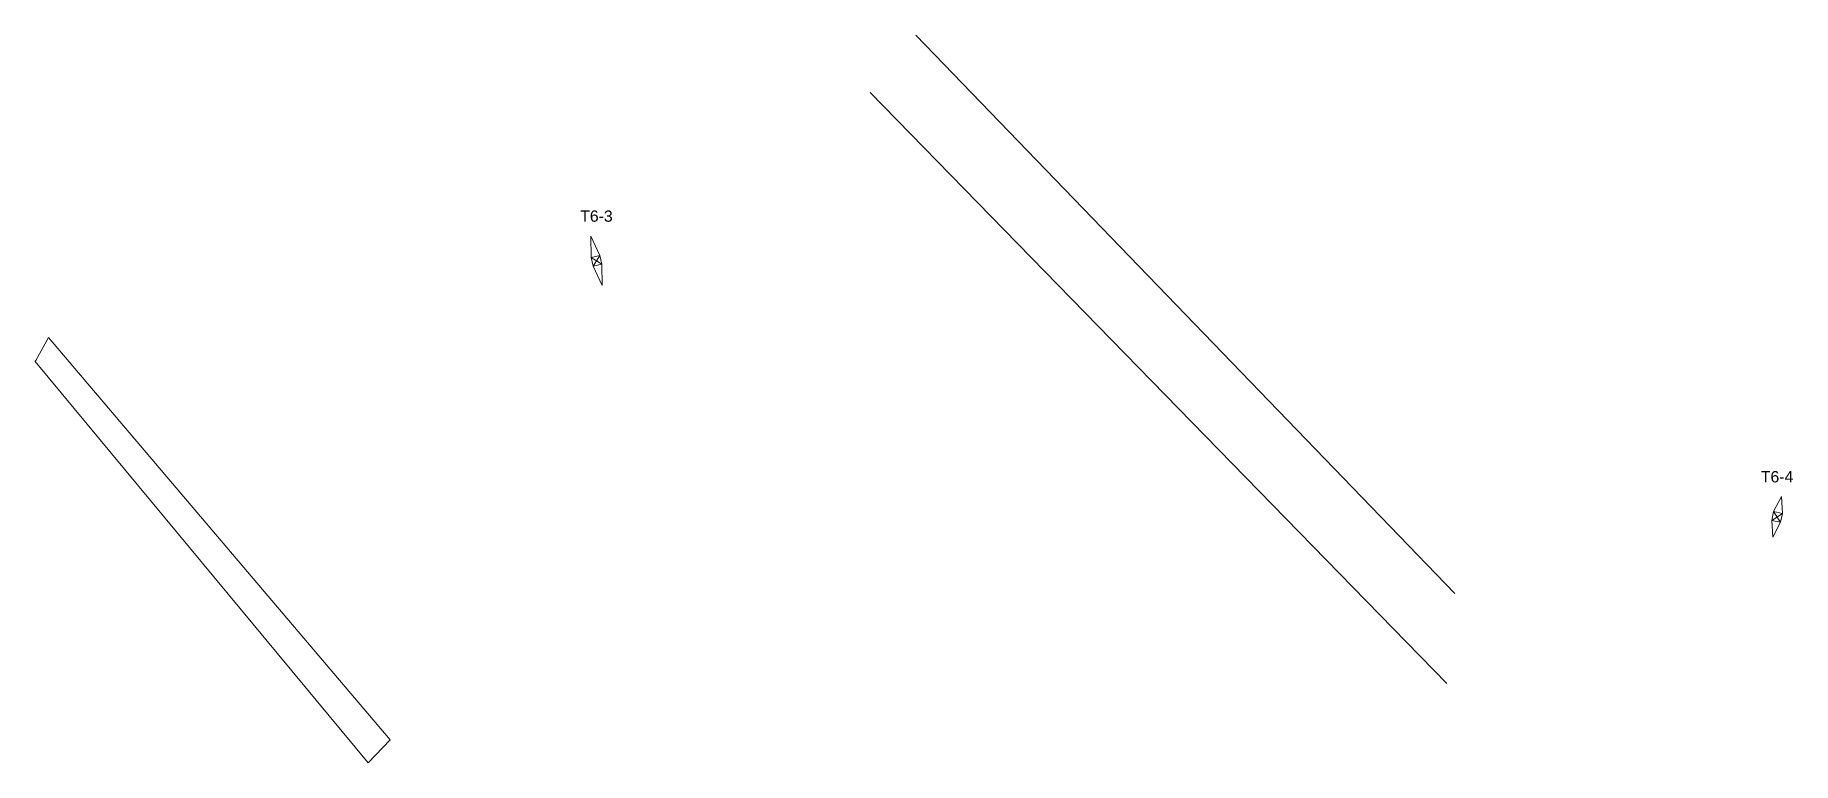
# Model space of a CAD drawing. Header units: metres. Extents: x -4 to 509425, y 7549 to 4732445.
# Drawn here: x 429.9 to 818.7, y 7875.9 to 8036.9 of the extents above; entities that cross this region are included whole.
import ezdxf

# ---------------------------------------------------------------- set-up
doc = ezdxf.new("R2010")
doc.units = ezdxf.units.M
doc.header["$LTSCALE"] = 0.01
doc.header["$MEASUREMENT"] = 0
for name, color, linetype, lineweight in [('Apoyos__ptw_', 7, 'Continuous', 0), ('Carretera__ptw_', 32, 'Continuous', 0), ('Denominación apoyos__ptw_', 7, 'Continuous', 0), ('Línea eléctrica__ptw_', 1, 'Continuous', 0)]:
    doc.layers.add(name, color=color, linetype=linetype, lineweight=lineweight)
doc.styles.get("Standard").update_dxf_attribs({"font": 'arial.ttf'})

msp = doc.modelspace()

# ---------------------------------------------------------------- texts
at = {"layer": 'Denominación apoyos__ptw_', "color": 2, "linetype": 'Continuous', "char_height": 2.5, "attachment_point": 8, "line_spacing_factor": 0.5}
for s, insert in [('T6-3', (554.082, 7995.554)), ('T6-3', (554.082, 7995.554)), ('T6-4', (815.262, 7937.885)), ('T6-4', (815.262, 7937.885))]:
    msp.add_mtext(s, dxfattribs=dict(at, insert=insert))

# ---------------------------------------------------------------- linework, layer by layer
at = {"layer": 'Apoyos__ptw_', "color": 2, "linetype": 'Continuous', "flags": 128}
for points in [[(552.831, 7992.413), (552.884, 7987.705), (554.833, 7988.152), (553.331, 7985.756), (555.28, 7986.203), (555.333, 7981.496), (553.331, 7985.756), (552.884, 7987.705), (555.28, 7986.203), (554.833, 7988.152)], [(552.831, 7992.413), (552.884, 7987.705), (554.833, 7988.152), (553.331, 7985.756), (555.28, 7986.203), (555.333, 7981.496), (553.331, 7985.756), (552.884, 7987.705), (555.28, 7986.203), (554.833, 7988.152)], [(816.237, 7934.781), (814.497, 7931.475), (816.451, 7931.051), (814.073, 7929.52), (816.027, 7929.096), (814.287, 7925.79), (814.073, 7929.52), (814.497, 7931.475), (816.027, 7929.096), (816.451, 7931.051)], [(816.237, 7934.781), (814.497, 7931.475), (816.451, 7931.051), (814.073, 7929.52), (816.027, 7929.096), (814.287, 7925.79), (814.073, 7929.52), (814.497, 7931.475), (816.027, 7929.096), (816.451, 7931.051)]]:
    msp.add_lwpolyline(points, close=True, dxfattribs=at)
at = {"layer": 'Carretera__ptw_', "color": 32, "linetype": 'Continuous', "flags": 128}
msp.add_lwpolyline([(429.907, 7964.706), (430.081, 7964.881), (432.874, 7969.943), (432.874, 7969.943), (432.874, 7969.943), (432.874, 7969.943), (432.874, 7969.943), (432.874, 7969.943), (432.874, 7969.943), (432.874, 7969.943), (432.874, 7969.943), (432.874, 7969.943), (432.874, 7969.943), (432.874, 7969.943), (432.874, 7969.943), (432.874, 7969.943), (432.874, 7969.943), (432.874, 7969.943), (432.874, 7969.943), (432.875, 7969.943), (432.875, 7969.943), (432.875, 7969.943), (432.875, 7969.943), (432.875, 7969.943), (432.875, 7969.943), (432.875, 7969.943), (432.875, 7969.943), (432.875, 7969.943), (432.875, 7969.943), (432.875, 7969.943), (432.875, 7969.943), (432.875, 7969.943), (432.875, 7969.943), (432.875, 7969.943), (432.875, 7969.943), (432.875, 7969.943), (432.875, 7969.943), (432.875, 7969.943), (432.875, 7969.943), (432.875, 7969.943), (508.459, 7880.919), (508.459, 7880.919), (508.459, 7880.919), (508.459, 7880.919), (508.459, 7880.919), (508.459, 7880.919), (508.459, 7880.919), (508.459, 7880.919), (508.459, 7880.919), (508.459, 7880.919), (508.459, 7880.919), (508.459, 7880.918), (508.459, 7880.918), (508.459, 7880.918), (508.459, 7880.918), (508.459, 7880.918), (508.459, 7880.918), (508.459, 7880.918), (508.459, 7880.918), (508.459, 7880.918), (508.459, 7880.918), (508.459, 7880.918), (508.459, 7880.918), (508.459, 7880.918), (508.459, 7880.918), (508.459, 7880.918), (508.459, 7880.918), (508.459, 7880.918), (508.459, 7880.918), (503.571, 7875.856), (503.571, 7875.855), (503.571, 7875.855), (503.571, 7875.855), (503.571, 7875.855), (503.571, 7875.855), (503.571, 7875.855), (503.571, 7875.855), (503.571, 7875.855), (503.571, 7875.855), (503.571, 7875.855), (503.571, 7875.855), (503.57, 7875.855), (503.57, 7875.855), (503.57, 7875.855), (503.57, 7875.855), (503.57, 7875.855), (503.57, 7875.855), (503.57, 7875.855), (503.57, 7875.855), (503.57, 7875.855), (503.57, 7875.855), (503.57, 7875.855), (503.57, 7875.855), (503.57, 7875.855), (503.57, 7875.855), (503.57, 7875.855), (503.57, 7875.855), (503.57, 7875.855), (503.57, 7875.855), (503.57, 7875.855), (503.57, 7875.856), (503.57, 7875.856), (429.906, 7964.705), (429.906, 7964.705), (429.906, 7964.705), (429.906, 7964.705), (429.906, 7964.705), (429.906, 7964.705), (429.906, 7964.705), (429.906, 7964.705), (429.906, 7964.705), (429.906, 7964.706), (429.906, 7964.706), (429.906, 7964.706), (429.906, 7964.706), (429.906, 7964.706), (429.906, 7964.706), (429.906, 7964.706), (429.906, 7964.706), (429.906, 7964.706), (429.906, 7964.706), (429.906, 7964.706), (429.906, 7964.706), (429.906, 7964.706), (429.906, 7964.706), (429.906, 7964.706), (429.906, 7964.706), (429.906, 7964.706), (429.906, 7964.706), (429.906, 7964.706), (429.907, 7964.706)], dxfattribs=at)
msp.add_lwpolyline([(429.907, 7964.706), (430.081, 7964.881), (432.874, 7969.943), (432.874, 7969.943), (432.874, 7969.943), (432.874, 7969.943), (432.874, 7969.943), (432.874, 7969.943), (432.874, 7969.943), (432.874, 7969.943), (432.874, 7969.943), (432.874, 7969.943), (432.874, 7969.943), (432.874, 7969.943), (432.874, 7969.943), (432.874, 7969.943), (432.874, 7969.943), (432.874, 7969.943), (432.874, 7969.943), (432.875, 7969.943), (432.875, 7969.943), (432.875, 7969.943), (432.875, 7969.943), (432.875, 7969.943), (432.875, 7969.943), (432.875, 7969.943), (432.875, 7969.943), (432.875, 7969.943), (432.875, 7969.943), (432.875, 7969.943), (432.875, 7969.943), (432.875, 7969.943), (432.875, 7969.943), (432.875, 7969.943), (432.875, 7969.943), (432.875, 7969.943), (432.875, 7969.943), (432.875, 7969.943), (432.875, 7969.943), (432.875, 7969.943), (508.459, 7880.919), (508.459, 7880.919), (508.459, 7880.919), (508.459, 7880.919), (508.459, 7880.919), (508.459, 7880.919), (508.459, 7880.919), (508.459, 7880.919), (508.459, 7880.919), (508.459, 7880.919), (508.459, 7880.919), (508.459, 7880.918), (508.459, 7880.918), (508.459, 7880.918), (508.459, 7880.918), (508.459, 7880.918), (508.459, 7880.918), (508.459, 7880.918), (508.459, 7880.918), (508.459, 7880.918), (508.459, 7880.918), (508.459, 7880.918), (508.459, 7880.918), (508.459, 7880.918), (508.459, 7880.918), (508.459, 7880.918), (508.459, 7880.918), (508.459, 7880.918), (508.459, 7880.918), (503.571, 7875.856), (503.571, 7875.855), (503.571, 7875.855), (503.571, 7875.855), (503.571, 7875.855), (503.571, 7875.855), (503.571, 7875.855), (503.571, 7875.855), (503.571, 7875.855), (503.571, 7875.855), (503.571, 7875.855), (503.571, 7875.855), (503.57, 7875.855), (503.57, 7875.855), (503.57, 7875.855), (503.57, 7875.855), (503.57, 7875.855), (503.57, 7875.855), (503.57, 7875.855), (503.57, 7875.855), (503.57, 7875.855), (503.57, 7875.855), (503.57, 7875.855), (503.57, 7875.855), (503.57, 7875.855), (503.57, 7875.855), (503.57, 7875.855), (503.57, 7875.855), (503.57, 7875.855), (503.57, 7875.855), (503.57, 7875.855), (503.57, 7875.856), (503.57, 7875.856), (429.906, 7964.705), (429.906, 7964.705), (429.906, 7964.705), (429.906, 7964.705), (429.906, 7964.705), (429.906, 7964.705), (429.906, 7964.705), (429.906, 7964.705), (429.906, 7964.705), (429.906, 7964.706), (429.906, 7964.706), (429.906, 7964.706), (429.906, 7964.706), (429.906, 7964.706), (429.906, 7964.706), (429.906, 7964.706), (429.906, 7964.706), (429.906, 7964.706), (429.906, 7964.706), (429.906, 7964.706), (429.906, 7964.706), (429.906, 7964.706), (429.906, 7964.706), (429.906, 7964.706), (429.906, 7964.706), (429.906, 7964.706), (429.906, 7964.706), (429.906, 7964.706), (429.907, 7964.706)], dxfattribs=at)
msp.add_lwpolyline([(429.907, 7964.706), (430.081, 7964.881), (432.874, 7969.943), (432.874, 7969.943), (432.874, 7969.943), (432.874, 7969.943), (432.874, 7969.943), (432.874, 7969.943), (432.874, 7969.943), (432.874, 7969.943), (432.874, 7969.943), (432.874, 7969.943), (432.874, 7969.943), (432.874, 7969.943), (432.874, 7969.943), (432.874, 7969.943), (432.874, 7969.943), (432.874, 7969.943), (432.874, 7969.943), (432.875, 7969.943), (432.875, 7969.943), (432.875, 7969.943), (432.875, 7969.943), (432.875, 7969.943), (432.875, 7969.943), (432.875, 7969.943), (432.875, 7969.943), (432.875, 7969.943), (432.875, 7969.943), (432.875, 7969.943), (432.875, 7969.943), (432.875, 7969.943), (432.875, 7969.943), (432.875, 7969.943), (432.875, 7969.943), (432.875, 7969.943), (432.875, 7969.943), (432.875, 7969.943), (432.875, 7969.943), (432.875, 7969.943), (508.459, 7880.919), (508.459, 7880.919), (508.459, 7880.919), (508.459, 7880.919), (508.459, 7880.919), (508.459, 7880.919), (508.459, 7880.919), (508.459, 7880.919), (508.459, 7880.919), (508.459, 7880.919), (508.459, 7880.919), (508.459, 7880.918), (508.459, 7880.918), (508.459, 7880.918), (508.459, 7880.918), (508.459, 7880.918), (508.459, 7880.918), (508.459, 7880.918), (508.459, 7880.918), (508.459, 7880.918), (508.459, 7880.918), (508.459, 7880.918), (508.459, 7880.918), (508.459, 7880.918), (508.459, 7880.918), (508.459, 7880.918), (508.459, 7880.918), (508.459, 7880.918), (508.459, 7880.918), (503.571, 7875.856), (503.571, 7875.855), (503.571, 7875.855), (503.571, 7875.855), (503.571, 7875.855), (503.571, 7875.855), (503.571, 7875.855), (503.571, 7875.855), (503.571, 7875.855), (503.571, 7875.855), (503.571, 7875.855), (503.571, 7875.855), (503.57, 7875.855), (503.57, 7875.855), (503.57, 7875.855), (503.57, 7875.855), (503.57, 7875.855), (503.57, 7875.855), (503.57, 7875.855), (503.57, 7875.855), (503.57, 7875.855), (503.57, 7875.855), (503.57, 7875.855), (503.57, 7875.855), (503.57, 7875.855), (503.57, 7875.855), (503.57, 7875.855), (503.57, 7875.855), (503.57, 7875.855), (503.57, 7875.855), (503.57, 7875.855), (503.57, 7875.856), (503.57, 7875.856), (429.906, 7964.705), (429.906, 7964.705), (429.906, 7964.705), (429.906, 7964.705), (429.906, 7964.705), (429.906, 7964.705), (429.906, 7964.705), (429.906, 7964.705), (429.906, 7964.705), (429.906, 7964.706), (429.906, 7964.706), (429.906, 7964.706), (429.906, 7964.706), (429.906, 7964.706), (429.906, 7964.706), (429.906, 7964.706), (429.906, 7964.706), (429.906, 7964.706), (429.906, 7964.706), (429.906, 7964.706), (429.906, 7964.706), (429.906, 7964.706), (429.906, 7964.706), (429.906, 7964.706), (429.906, 7964.706), (429.906, 7964.706), (429.906, 7964.706), (429.906, 7964.706), (429.907, 7964.706)], dxfattribs=at)
msp.add_lwpolyline([(429.907, 7964.706), (430.081, 7964.881), (432.874, 7969.943), (432.874, 7969.943), (432.874, 7969.943), (432.874, 7969.943), (432.874, 7969.943), (432.874, 7969.943), (432.874, 7969.943), (432.874, 7969.943), (432.874, 7969.943), (432.874, 7969.943), (432.874, 7969.943), (432.874, 7969.943), (432.874, 7969.943), (432.874, 7969.943), (432.874, 7969.943), (432.874, 7969.943), (432.874, 7969.943), (432.875, 7969.943), (432.875, 7969.943), (432.875, 7969.943), (432.875, 7969.943), (432.875, 7969.943), (432.875, 7969.943), (432.875, 7969.943), (432.875, 7969.943), (432.875, 7969.943), (432.875, 7969.943), (432.875, 7969.943), (432.875, 7969.943), (432.875, 7969.943), (432.875, 7969.943), (432.875, 7969.943), (432.875, 7969.943), (432.875, 7969.943), (432.875, 7969.943), (432.875, 7969.943), (432.875, 7969.943), (432.875, 7969.943), (508.459, 7880.919), (508.459, 7880.919), (508.459, 7880.919), (508.459, 7880.919), (508.459, 7880.919), (508.459, 7880.919), (508.459, 7880.919), (508.459, 7880.919), (508.459, 7880.919), (508.459, 7880.919), (508.459, 7880.919), (508.459, 7880.918), (508.459, 7880.918), (508.459, 7880.918), (508.459, 7880.918), (508.459, 7880.918), (508.459, 7880.918), (508.459, 7880.918), (508.459, 7880.918), (508.459, 7880.918), (508.459, 7880.918), (508.459, 7880.918), (508.459, 7880.918), (508.459, 7880.918), (508.459, 7880.918), (508.459, 7880.918), (508.459, 7880.918), (508.459, 7880.918), (508.459, 7880.918), (503.571, 7875.856), (503.571, 7875.855), (503.571, 7875.855), (503.571, 7875.855), (503.571, 7875.855), (503.571, 7875.855), (503.571, 7875.855), (503.571, 7875.855), (503.571, 7875.855), (503.571, 7875.855), (503.571, 7875.855), (503.571, 7875.855), (503.57, 7875.855), (503.57, 7875.855), (503.57, 7875.855), (503.57, 7875.855), (503.57, 7875.855), (503.57, 7875.855), (503.57, 7875.855), (503.57, 7875.855), (503.57, 7875.855), (503.57, 7875.855), (503.57, 7875.855), (503.57, 7875.855), (503.57, 7875.855), (503.57, 7875.855), (503.57, 7875.855), (503.57, 7875.855), (503.57, 7875.855), (503.57, 7875.855), (503.57, 7875.855), (503.57, 7875.856), (503.57, 7875.856), (429.906, 7964.705), (429.906, 7964.705), (429.906, 7964.705), (429.906, 7964.705), (429.906, 7964.705), (429.906, 7964.705), (429.906, 7964.705), (429.906, 7964.705), (429.906, 7964.705), (429.906, 7964.706), (429.906, 7964.706), (429.906, 7964.706), (429.906, 7964.706), (429.906, 7964.706), (429.906, 7964.706), (429.906, 7964.706), (429.906, 7964.706), (429.906, 7964.706), (429.906, 7964.706), (429.906, 7964.706), (429.906, 7964.706), (429.906, 7964.706), (429.906, 7964.706), (429.906, 7964.706), (429.906, 7964.706), (429.906, 7964.706), (429.906, 7964.706), (429.906, 7964.706), (429.907, 7964.706)], dxfattribs=at)
at = {"layer": 'Línea eléctrica__ptw_', "color": 1, "linetype": 'Continuous', "flags": 128}
for points in [[(743.979, 7913.342), (624.757, 8036.885)], [(743.979, 7913.342), (624.757, 8036.885)], [(742.19, 7893.399), (614.632, 8024.23)], [(742.19, 7893.399), (614.632, 8024.23)]]:
    msp.add_lwpolyline(points, dxfattribs=at)

msp.set_redraw_order([(e.dxf.handle, doc.entitydb.next_handle()) for e in msp.query("TEXT MTEXT ATTDEF DIMENSION ARC_DIMENSION")])  # texts and dimensions are drawn at this point

doc.saveas('drawing.dxf')
